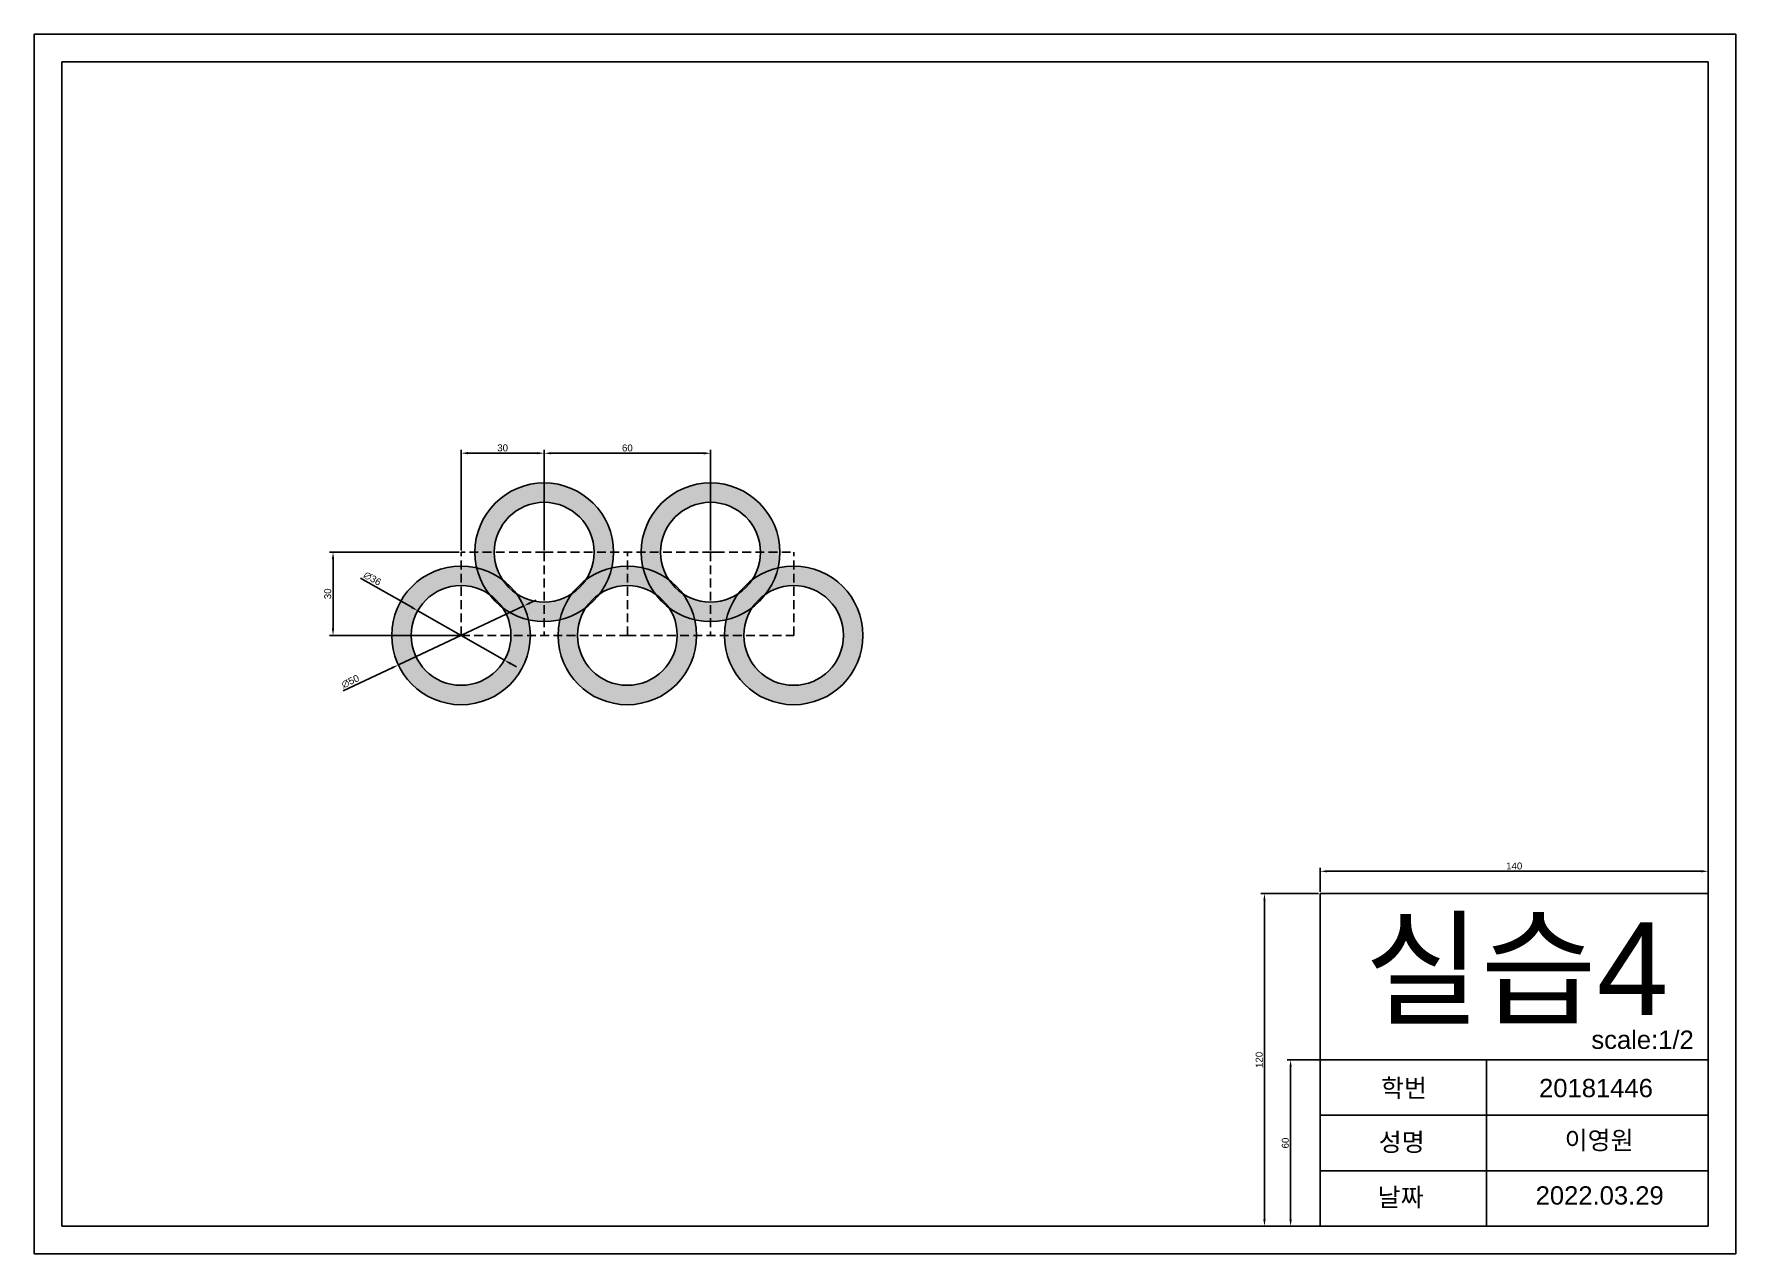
# Model space of a CAD drawing. Header units: millimetres. Extents: x -46 to 1889, y -5 to 483.
# Drawn here: x 640 to 1254, y 4 to 444 of the extents above; entities that cross this region are included whole.
import ezdxf

# ---------------------------------------------------------------- set-up
doc = ezdxf.new("R2010")
doc.units = ezdxf.units.MM
doc.linetypes.add('HIDDEN2', pattern=[4.7625, 3.175, -1.5875])
doc.styles.get("Standard").update_dxf_attribs({"font": 'arial.ttf'})
doc.dimstyles.new('ISO-25', dxfattribs={"dimtxt": 2.5, "dimasz": 2.5, "dimexe": 1.25, "dimexo": 0.625, "dimtad": 1, "dimtxsty": 'Standard', "dimcen": 2.5, "dimadec": 0, "dimazin": 0, "dimtfac": 1, "dimtmove": 0, "dimatfit": 3, "dimfxl": 1, "dimarcsym": 0})

msp = doc.modelspace()

# ---------------------------------------------------------------- texts
for s, height, p in [('실습4', 33.3773, (1119.867, 89.873)), ('scale:1/2', 6.6082, (1201.708, 77.642)), ('학번', 6.6082, (1125.815, 60.22)), ('20181446', 6.6082, (1182.838, 60.22)), ('성명', 6.6082, (1124.995, 40.748)), ('이영원', 6.6082, (1192.068, 41.363)), ('날짜', 6.6082, (1124.585, 20.866)), ('2022.03.29', 6.6082, (1181.607, 21.481))]:
    msp.add_text(s, height=height).set_placement(p)

# ---------------------------------------------------------------- blocks, each defined once
blk = doc.blocks.new('*D60')
at = {"color": 0, "lineweight": -2, "transparency": 16777216}
for p, q in [((1103.87, 134.3), (1103.87, 142.95)), ((1106.37, 141.7), (1241.37, 141.7)), ((1243.87, 134.3), (1243.87, 142.95))]:
    blk.add_line(p, q, dxfattribs=at)
at = {"color": 0, "transparency": 16777216}
for points in [[(1106.37, 142.12), (1106.37, 141.29), (1103.87, 141.7)], [(1241.37, 142.12), (1241.37, 141.29), (1243.87, 141.7)]]:
    blk.add_solid(points, dxfattribs=at)
at = {"layer": 'Defpoints', "color": 0, "transparency": 16777216}
for p in [(1243.87, 141.7), (1103.87, 133.68), (1243.87, 133.68)]:
    blk.add_point(p, dxfattribs=at)
at = {"color": 0, "transparency": 16777216, "insert": (1173.87, 143.6), "char_height": 2.5, "attachment_point": 5}
blk.add_mtext('140', dxfattribs=at)
blk = doc.blocks.new('*D61')
at = {"color": 0, "lineweight": -2, "transparency": 16777216}
for p, q in [((1103.25, 133.68), (1082.52, 133.68)), ((1083.77, 16.18), (1083.77, 131.18)), ((1103.25, 13.68), (1082.52, 13.68))]:
    blk.add_line(p, q, dxfattribs=at)
at = {"color": 0, "transparency": 16777216}
for points in [[(1083.35, 131.18), (1084.18, 131.18), (1083.77, 133.68)], [(1083.35, 16.18), (1084.18, 16.18), (1083.77, 13.68)]]:
    blk.add_solid(points, dxfattribs=at)
at = {"layer": 'Defpoints', "color": 0, "transparency": 16777216}
for p in [(1083.77, 133.68), (1103.87, 133.68), (1103.87, 13.68)]:
    blk.add_point(p, dxfattribs=at)
at = {"color": 0, "transparency": 16777216, "insert": (1081.87, 73.68), "char_height": 2.5, "attachment_point": 5, "rotation": 90}
blk.add_mtext('120', dxfattribs=at)
blk = doc.blocks.new('*D62')
at = {"color": 0, "lineweight": -2, "transparency": 16777216}
for p, q in [((1163.25, 73.68), (1091.95, 73.68)), ((1093.2, 16.18), (1093.2, 71.18)), ((1163.25, 13.68), (1091.95, 13.68))]:
    blk.add_line(p, q, dxfattribs=at)
at = {"color": 0, "transparency": 16777216}
for points in [[(1092.79, 71.18), (1093.62, 71.18), (1093.2, 73.68)], [(1092.79, 16.18), (1093.62, 16.18), (1093.2, 13.68)]]:
    blk.add_solid(points, dxfattribs=at)
at = {"layer": 'Defpoints', "color": 0, "transparency": 16777216}
for p in [(1093.2, 73.68), (1163.87, 73.68), (1163.87, 13.68)]:
    blk.add_point(p, dxfattribs=at)
at = {"color": 0, "transparency": 16777216, "insert": (1091.3, 43.68), "char_height": 2.5, "attachment_point": 5, "rotation": 90}
blk.add_mtext('60', dxfattribs=at)
blk = doc.blocks.new('*D66')
at = {"color": 0, "lineweight": -2, "transparency": 16777216}
for p, q in [((793.93, 257.4), (793.93, 293.75)), ((821.43, 292.5), (796.43, 292.5)), ((823.93, 257.4), (823.93, 293.75))]:
    blk.add_line(p, q, dxfattribs=at)
at = {"color": 0, "transparency": 16777216}
for points in [[(796.43, 292.92), (796.43, 292.09), (793.93, 292.5)], [(821.43, 292.92), (821.43, 292.09), (823.93, 292.5)]]:
    blk.add_solid(points, dxfattribs=at)
at = {"layer": 'Defpoints', "color": 0, "transparency": 16777216}
for p in [(793.93, 292.5), (793.93, 256.78), (823.93, 256.78)]:
    blk.add_point(p, dxfattribs=at)
at = {"color": 0, "transparency": 16777216, "insert": (808.93, 294.4), "char_height": 2.5, "attachment_point": 5}
blk.add_mtext('30', dxfattribs=at)
blk = doc.blocks.new('*D67')
at = {"color": 0, "lineweight": -2, "transparency": 16777216}
for p, q in [((823.93, 257.4), (823.93, 293.72)), ((881.43, 292.47), (826.43, 292.47)), ((883.93, 257.4), (883.93, 293.72))]:
    blk.add_line(p, q, dxfattribs=at)
at = {"color": 0, "transparency": 16777216}
for points in [[(826.43, 292.89), (826.43, 292.05), (823.93, 292.47)], [(881.43, 292.89), (881.43, 292.05), (883.93, 292.47)]]:
    blk.add_solid(points, dxfattribs=at)
at = {"layer": 'Defpoints', "color": 0, "transparency": 16777216}
for p in [(823.93, 292.47), (823.93, 256.78), (883.93, 256.78)]:
    blk.add_point(p, dxfattribs=at)
at = {"color": 0, "transparency": 16777216, "insert": (853.93, 294.37), "char_height": 2.5, "attachment_point": 5}
blk.add_mtext('60', dxfattribs=at)
blk = doc.blocks.new('*D68')
at = {"color": 0, "lineweight": -2, "transparency": 16777216}
for p, q in [((793.3, 256.78), (746.49, 256.78)), ((747.74, 229.28), (747.74, 254.28)), ((793.3, 226.78), (746.49, 226.78))]:
    blk.add_line(p, q, dxfattribs=at)
at = {"color": 0, "transparency": 16777216}
for points in [[(747.32, 254.28), (748.15, 254.28), (747.74, 256.78)], [(747.32, 229.28), (748.15, 229.28), (747.74, 226.78)]]:
    blk.add_solid(points, dxfattribs=at)
at = {"layer": 'Defpoints', "color": 0, "transparency": 16777216}
for p in [(747.74, 256.78), (793.93, 256.78), (793.93, 226.78)]:
    blk.add_point(p, dxfattribs=at)
at = {"color": 0, "transparency": 16777216, "insert": (745.83, 241.78), "char_height": 2.5, "attachment_point": 5, "rotation": 90}
blk.add_mtext('30', dxfattribs=at)
blk = doc.blocks.new('*D69')
at = {"color": 0, "lineweight": -2, "transparency": 16777216}
for p, q in [((818.81, 238.48), (821.07, 239.54)), ((816.55, 237.41), (771.3, 216.14)), ((751.41, 206.79), (769.04, 215.07))]:
    blk.add_line(p, q, dxfattribs=at)
at = {"color": 0, "transparency": 16777216}
for points in [[(818.64, 238.85), (818.99, 238.1), (816.55, 237.41)], [(768.86, 215.45), (769.22, 214.7), (771.3, 216.14)]]:
    blk.add_solid(points, dxfattribs=at)
at = {"layer": 'Defpoints', "color": 0, "transparency": 16777216}
for p in [(816.55, 237.41), (771.3, 216.14)]:
    blk.add_point(p, dxfattribs=at)
at = {"color": 0, "transparency": 16777216, "insert": (753.99, 210.18), "char_height": 2.5, "attachment_point": 5, "rotation": 25.18346}
blk.add_mtext('∅50', dxfattribs=at)
blk = doc.blocks.new('*D70')
at = {"color": 0, "lineweight": -2, "transparency": 16777216}
for p, q in [((757.69, 247.42), (776.11, 236.92)), ((809.57, 217.87), (778.29, 235.68)), ((811.74, 216.63), (813.91, 215.39))]:
    blk.add_line(p, q, dxfattribs=at)
at = {"color": 0, "transparency": 16777216}
for points in [[(776.32, 237.28), (775.91, 236.56), (778.29, 235.68)], [(811.95, 216.99), (811.53, 216.27), (809.57, 217.87)]]:
    blk.add_solid(points, dxfattribs=at)
at = {"layer": 'Defpoints', "color": 0, "transparency": 16777216}
for p in [(778.29, 235.68), (809.57, 217.87)]:
    blk.add_point(p, dxfattribs=at)
at = {"color": 0, "transparency": 16777216, "insert": (761.94, 247.26), "char_height": 2.5, "attachment_point": 5, "rotation": 330.33455}
blk.add_mtext('∅36', dxfattribs=at)

# ---------------------------------------------------------------- dimensions: what is measured, and where the dimension line sits
for base, p1, p2, picture, middle in [((793.926, 292.502), (823.926, 256.776), (793.926, 256.776), '*D66', (808.926, 294.405)), ((823.926, 292.471), (883.926, 256.776), (823.926, 256.776), '*D67', (853.926, 294.373)), ((1243.873, 141.702), (1103.873, 133.678), (1243.873, 133.678), '*D60', (1173.873, 143.604))]:
    dim = msp.add_linear_dim(base=base, p1=p1, p2=p2, dimstyle='ISO-25')
    dim.commit()
    dim.dimension.update_dxf_attribs({"geometry": picture, "text_midpoint": middle})
for base, p1, p2, picture, middle in [((747.737, 256.776), (793.926, 226.776), (793.926, 256.776), '*D68', (745.834, 241.776)), ((1083.767, 133.678), (1103.873, 13.678), (1103.873, 133.678), '*D61', (1081.865, 73.678)), ((1093.202, 73.678), (1163.873, 13.678), (1163.873, 73.678), '*D62', (1091.301, 43.678))]:
    dim = msp.add_linear_dim(base=base, p1=p1, p2=p2, angle=90, dimstyle='ISO-25')
    dim.commit()
    dim.dimension.update_dxf_attribs({"geometry": picture, "text_midpoint": middle})
for p1, p2, picture, middle in [((809.567, 217.867), (778.285, 235.685), '*D70', (760.968, 245.549)), ((816.55, 237.414), (771.302, 216.138), '*D69', (754.828, 208.391))]:
    dim = msp.add_diameter_dim_2p(p1=p1, p2=p2, dimstyle='ISO-25')
    dim.commit()
    dim.dimension.update_dxf_attribs({"geometry": picture, "text_midpoint": middle, "dimtype": 163})

# ---------------------------------------------------------------- hatches: boundary and pattern name
at = {"true_color": 0xcd2027}
h = msp.add_hatch(color=242, dxfattribs=at)
h.dxf.hatch_style = 1
h.paths.add_polyline_path([(798.926, 256.776), (805.926, 256.776, -1), (841.926, 256.776), (848.926, 256.776, 1)])
h.paths.add_polyline_path([(848.926, 256.776), (841.926, 256.776, -0.1491983), (838.859, 246.725, -0.1051538), (848.28, 251.13, 0.0570115)])
h.paths.add_polyline_path([(833.977, 241.843, -0.1491983), (823.926, 238.776), (823.926, 231.776, 0.0570115), (829.572, 232.422, -0.1051538)])
h.paths.add_polyline_path([(823.926, 238.776, -0.1491983), (813.876, 241.843, -0.1051538), (818.28, 232.422, 0.0570115), (823.926, 231.776)])
h.paths.add_polyline_path([(805.926, 256.776), (798.926, 256.776, 0.0570115), (799.572, 251.13, -0.1051538), (808.994, 246.725, -0.1491983)])
h = msp.add_hatch(color=6)
h.dxf.hatch_style = 1
h.paths.add_polyline_path([(901.926, 256.776), (908.926, 256.776, 1), (858.926, 256.776), (865.926, 256.776, -1)])
h.paths.add_polyline_path([(908.926, 256.776), (901.926, 256.776, -0.1491983), (898.859, 246.725, -0.1051538), (908.28, 251.13, 0.0570115)])
h.paths.add_polyline_path([(865.926, 256.776), (858.926, 256.776, 0.0570115), (859.572, 251.13, -0.1051538), (868.994, 246.725, -0.1491983)])
h.paths.add_polyline_path([(863.977, 241.708, 0.0693729), (868.859, 236.827, 0.0967881)])
h.paths.add_polyline_path([(903.876, 241.708, 0.0967881), (898.994, 236.827, 0.0693729)])
h.paths.add_polyline_path([(893.977, 241.843, -0.1491983), (883.926, 238.776), (883.926, 231.776, 0.0570115), (889.572, 232.422, -0.1051538)])
h.paths.add_polyline_path([(883.926, 238.776, -0.1491983), (873.876, 241.843, -0.1051538), (878.28, 232.422, 0.0570115), (883.926, 231.776)])
at = {"true_color": 0xf1eb1f}
h = msp.add_hatch(color=2, dxfattribs=at)
h.dxf.hatch_style = 1
h.paths.add_polyline_path([(793.926, 244.776), (793.926, 251.776, 0.4142136), (768.926, 226.776, 1), (818.926, 226.776), (811.926, 226.776, -1), (775.926, 226.776, -0.4142136)])
h.paths.add_polyline_path([(799.572, 251.13, 0.0570115), (793.926, 251.776), (793.926, 244.776, -0.1491983), (803.977, 241.708, -0.1051538)], flags=17)
h.paths.add_polyline_path([(818.28, 232.422, -0.1051538), (808.859, 236.827, -0.1491983), (811.926, 226.776), (818.926, 226.776, 0.0570115)], flags=17)
h.paths.add_polyline_path([(813.876, 241.843, -0.0967881), (808.994, 246.725, 0.1051538), (799.572, 251.13, 0.1051538), (803.977, 241.708, -0.0967881), (808.859, 236.827, 0.1051538), (818.28, 232.422, 0.1051538)], flags=17)
h.paths.add_polyline_path([(808.994, 246.725, 0.0967881), (813.876, 241.843, 0.0693729)], flags=16)
h = msp.add_hatch(color=5)
h.dxf.hatch_style = 1
h.paths.add_polyline_path([(848.28, 251.13, 0.1051538), (838.859, 246.725, -0.0967881), (833.977, 241.843, 0.1051538), (829.572, 232.422, 0.1051538), (838.994, 236.827, -0.0967881), (843.876, 241.708, 0.1051538)])
h.paths.add_polyline_path([(838.859, 246.725, 0.0693729), (833.977, 241.843, 0.0967881)], flags=17)
h.paths.add_polyline_path([(853.926, 251.776, 0.0570115), (848.28, 251.13, -0.1051538), (843.876, 241.708, -0.1491983), (853.926, 244.776)])
h.paths.add_polyline_path([(859.572, 251.13, 0.0570115), (853.926, 251.776), (853.926, 244.776, -0.1491983), (863.977, 241.708, -0.1051538)])
h.paths.add_polyline_path([(868.994, 246.725, 0.1051538), (859.572, 251.13, 0.1051538), (863.977, 241.708, -0.0967881), (868.859, 236.827, 0.1051538), (878.28, 232.422, 0.1051538), (873.876, 241.843, -0.0967881)])
h.paths.add_polyline_path([(878.28, 232.422, -0.1051538), (868.859, 236.827, -0.1491983), (871.926, 226.776), (878.926, 226.776, 0.0570115)])
h.paths.add_polyline_path([(878.926, 226.776), (871.926, 226.776, -1), (835.926, 226.776), (828.926, 226.776, 1)])
h.paths.add_polyline_path([(838.994, 236.827, -0.1051538), (829.572, 232.422, 0.0570115), (828.926, 226.776), (835.926, 226.776, -0.1491983)])
h.paths.add_polyline_path([(868.994, 246.725, 0.0967881), (873.876, 241.843, 0.0693729)], flags=17)
h = msp.add_hatch(color=3)
h.dxf.hatch_style = 1
h.paths.add_polyline_path([(898.859, 246.725, 0.0693729), (893.977, 241.843, 0.0967881)], flags=16)
h.paths.add_polyline_path([(908.28, 251.13, 0.1051538), (898.859, 246.725, -0.0967881), (893.977, 241.843, 0.1051538), (889.572, 232.422, 0.1051538), (898.994, 236.827, -0.0967881), (903.876, 241.708, 0.1051538)], flags=17)
h.paths.add_polyline_path([(908.28, 251.13, -0.1051538), (903.876, 241.708, -0.6005242), (931.926, 226.776, -1), (895.926, 226.776, -0.1491983), (898.994, 236.827, -0.1051538), (889.572, 232.422, 0.0570115), (888.926, 226.776, 1), (938.926, 226.776, 0.4826221)])
h = msp.add_hatch(color=1)
h.dxf.hatch_style = 1
h.paths.add_polyline_path([(803.977, 241.708, 0.0693729), (808.859, 236.827, 0.0967881)])
h.paths.add_polyline_path([(843.876, 241.708, 0.0967881), (838.994, 236.827, 0.0693729)])

# ---------------------------------------------------------------- linework, layer by layer
for p, q in [((639.873, 443.678), (639.873, 3.678)), ((1253.873, 443.678), (639.873, 443.678)), ((1253.873, 3.678), (1253.873, 443.678)), ((1243.873, 433.678), (649.873, 433.678)), ((649.873, 433.678), (649.873, 13.678)), ((1243.873, 13.678), (1243.873, 433.678)), ((821.426, 256.776), (826.426, 256.776)), ((823.926, 254.276), (823.926, 256.776)), ((881.426, 256.776), (886.426, 256.776)), ((883.926, 254.276), (883.926, 256.776)), ((793.926, 226.776), (793.926, 229.276)), ((853.926, 226.776), (853.926, 229.276)), ((913.926, 226.776), (913.926, 229.276)), ((793.926, 226.776), (796.426, 226.776)), ((851.426, 226.776), (856.426, 226.776)), ((911.426, 226.776), (913.926, 226.776)), ((1103.873, 133.678), (1243.873, 133.678)), ((1103.873, 13.678), (1103.873, 133.678)), ((1103.873, 73.678), (1243.873, 73.678)), ((1163.873, 13.678), (1163.873, 73.678)), ((1103.873, 53.678), (1243.873, 53.678)), ((1103.873, 33.678), (1243.873, 33.678)), ((649.873, 13.678), (1243.873, 13.678)), ((639.873, 3.678), (1253.873, 3.678))]:
    msp.add_line(p, q)
at = {"linetype": 'HIDDEN2'}
for p, q in [((793.926, 226.776), (793.926, 256.776)), ((823.926, 256.776), (793.926, 256.776)), ((823.926, 256.776), (913.926, 256.776)), ((823.926, 256.776), (823.926, 226.776)), ((853.926, 226.776), (853.926, 256.776)), ((883.926, 256.776), (883.926, 226.776)), ((913.926, 226.776), (913.926, 256.776)), ((793.926, 226.776), (853.926, 226.776)), ((853.926, 226.776), (913.926, 226.776))]:
    msp.add_line(p, q, dxfattribs=at)
for centre, radius in [((823.926, 256.776), 25), ((883.926, 256.776), 25), ((823.926, 256.776), 18), ((883.926, 256.776), 18), ((793.926, 226.776), 25), ((853.926, 226.776), 25), ((913.926, 226.776), 25), ((793.926, 226.776), 18), ((853.926, 226.776), 18), ((913.926, 226.776), 18)]:
    msp.add_circle(centre, radius)

msp.set_redraw_order([(e.dxf.handle, doc.entitydb.next_handle()) for e in msp.query("TEXT MTEXT ATTDEF DIMENSION ARC_DIMENSION")])  # texts and dimensions are drawn at this point

doc.saveas('drawing.dxf')
